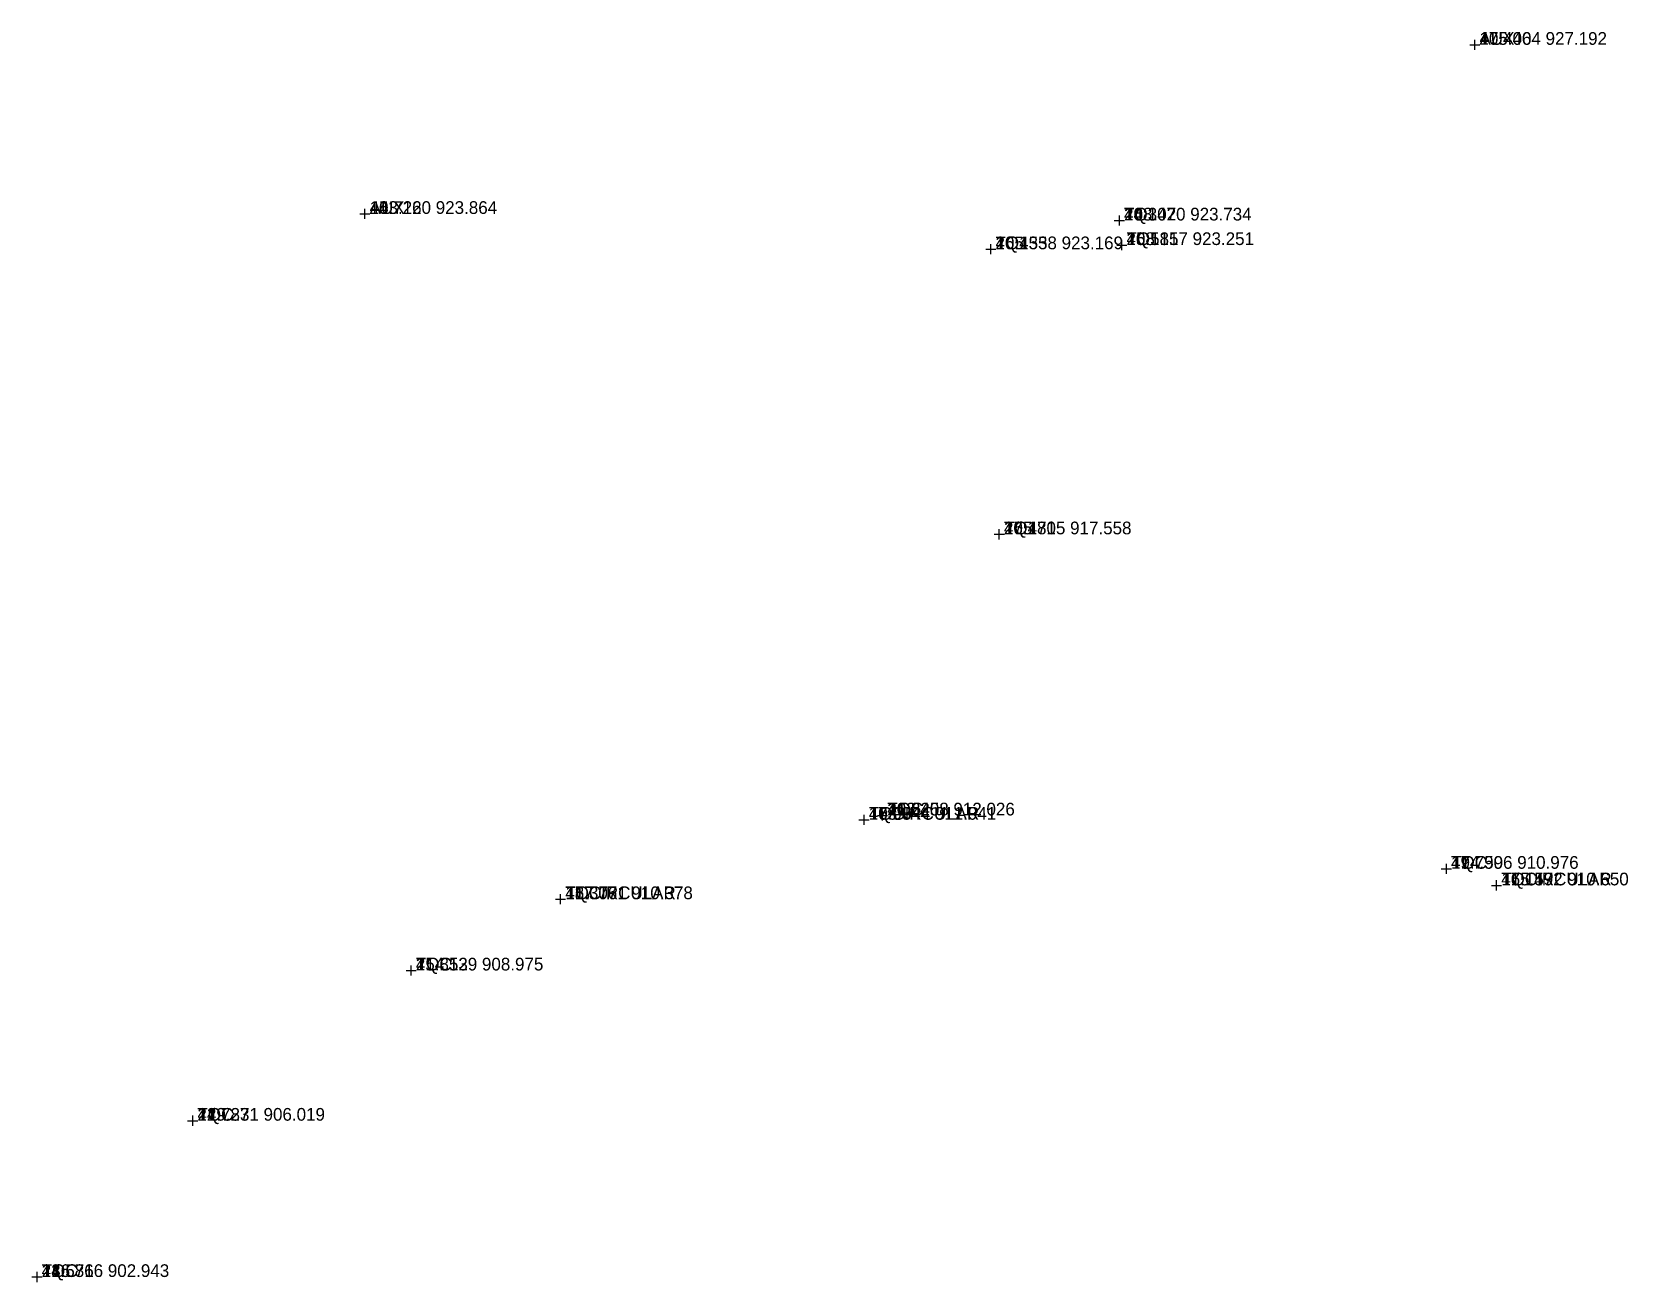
# Model space of a CAD drawing. Extents: x 447 to 607, y 903 to 1070.
# Drawn here: x 446.67 to 478.08, y 902.84 to 927.45 of the extents above; entities that cross this region are included whole.
import ezdxf

# ---------------------------------------------------------------- set-up
doc = ezdxf.new("R2010")
doc.units = 0
doc.linetypes.add('1', pattern=[0])
doc.layers.get('0').update_dxf_attribs({"linetype": '1'})
doc.styles.add('STD', font='txt')

msp = doc.modelspace()

# ---------------------------------------------------------------- texts
at = {"layer": 'CO_ORDS', "color": 3, "style": 'STD'}
for s, p in [(' 475.064 927.192', (475.0642, 927.1915, 10.4398)), (' 453.220 923.864', (453.2197, 923.864, 10.7161)), (' 468.070 923.734', (468.0696, 923.7342, 10.3417)), (' 465.538 923.169', (465.5385, 923.1688, 10.4352)), (' 468.117 923.251', (468.1166, 923.2513, 10.5851)), (' 465.705 917.558', (465.7052, 917.5582, 10.481)), (' 463.044 911.941', (463.0444, 911.941, 10.9835)), (' 463.408 912.026', (463.4085, 912.0258, 11.8252)), (' 474.506 910.976', (474.5057, 910.9762, 11.7991)), (' 475.492 910.650', (475.4923, 910.6496, 11.1569)), (' 457.071 910.378', (457.0711, 910.3776, 11.376)), (' 454.129 908.975', (454.1292, 908.9747, 11.8533)), (' 449.831 906.019', (449.8308, 906.0185, 11.7267)), (' 446.766 902.943', (446.7658, 902.9427, 11.5811))]:
    msp.add_text(s, height=0.25, dxfattribs=at).set_placement(p)
at = {"layer": 'CODE', "color": 3, "style": 'STD'}
for s, p in [(' AUX', (475.0642, 927.1915, 10.4398)), (' AUX', (453.2197, 923.864, 10.7161)), (' TQ1', (468.0696, 923.7342, 10.3417)), (' TQ1', (465.5385, 923.1688, 10.4352)), (' TQ1', (468.1166, 923.2513, 10.5851)), (' TQ1', (465.7052, 917.5582, 10.481)), (' TQCIRCULAR', (463.0444, 911.941, 10.9835)), (' TQC', (463.4085, 912.0258, 11.8252)), (' TQC', (474.5057, 910.9762, 11.7991)), (' TQCIRCULAR', (475.4923, 910.6496, 11.1569)), (' TQCIRCULAR', (457.0711, 910.3776, 11.376)), (' TQC', (454.1292, 908.9747, 11.8533)), (' TQC', (449.8308, 906.0185, 11.7267)), (' TQC', (446.7658, 902.9427, 11.5811))]:
    msp.add_text(s, height=0.25, dxfattribs=at).set_placement(p)
at = {"layer": 'HEIGHT', "color": 3, "style": 'STD'}
for s, p in [(' 10.440', (475.0642, 927.1915, 10.4398)), (' 10.716', (453.2197, 923.864, 10.7161)), (' 10.342', (468.0696, 923.7342, 10.3417)), (' 10.435', (465.5385, 923.1688, 10.4352)), (' 10.585', (468.1166, 923.2513, 10.5851)), (' 10.481', (465.7052, 917.5582, 10.481)), (' 10.984', (463.0444, 911.941, 10.9835)), (' 11.825', (463.4085, 912.0258, 11.8252)), (' 11.799', (474.5057, 910.9762, 11.7991)), (' 11.157', (475.4923, 910.6496, 11.1569)), (' 11.376', (457.0711, 910.3776, 11.376)), (' 11.853', (454.1292, 908.9747, 11.8533)), (' 11.727', (449.8308, 906.0185, 11.7267)), (' 11.581', (446.7658, 902.9427, 11.5811))]:
    msp.add_text(s, height=0.25, dxfattribs=at).set_placement(p)
at = {"layer": 'PT_ID', "color": 3, "style": 'STD'}
for s, p in [(' 4', (475.0642, 927.1915, 10.4398)), (' 14', (453.2197, 923.864, 10.7161)), (' 24', (468.0696, 923.7342, 10.3417)), (' 26', (465.5385, 923.1688, 10.4352)), (' 25', (468.1166, 923.2513, 10.5851)), (' 27', (465.7052, 917.5582, 10.481)), (' 17', (463.0444, 911.941, 10.9835)), (' 20', (463.4085, 912.0258, 11.8252)), (' 19', (474.5057, 910.9762, 11.7991)), (' 16', (475.4923, 910.6496, 11.1569)), (' 18', (457.0711, 910.3776, 11.376)), (' 21', (454.1292, 908.9747, 11.8533)), (' 22', (449.8308, 906.0185, 11.7267)), (' 23', (446.7658, 902.9427, 11.5811))]:
    msp.add_text(s, height=0.25, dxfattribs=at).set_placement(p)

# ---------------------------------------------------------------- blocks, each defined once
blk = doc.blocks.new('CROSS')
at = {"color": 0}
for p, q in [((-50, 0), (50, 0)), ((0, -50), (0, 50))]:
    blk.add_line(p, q, dxfattribs=at)

# ---------------------------------------------------------------- block references
at = {"layer": 'POINT', "color": 2, "xscale": 0.002, "yscale": 0.002, "zscale": 0.002}
for p in [(475.0642, 927.1915, 10.4398), (453.2197, 923.864, 10.7161), (468.0696, 923.7342, 10.3417), (468.1166, 923.2513, 10.5851), (465.5385, 923.1688, 10.4352), (465.7052, 917.5582, 10.481), (463.0444, 911.941, 10.9835), (463.4085, 912.0258, 11.8252), (474.5057, 910.9762, 11.7991), (457.0711, 910.3776, 11.376), (475.4923, 910.6496, 11.1569), (454.1292, 908.9747, 11.8533), (449.8308, 906.0185, 11.7267), (446.7658, 902.9427, 11.5811)]:
    msp.add_blockref('CROSS', p, dxfattribs=at)

msp.set_redraw_order([(e.dxf.handle, doc.entitydb.next_handle()) for e in msp.query("TEXT MTEXT ATTDEF DIMENSION ARC_DIMENSION")])  # texts and dimensions are drawn at this point

doc.saveas('drawing.dxf')
